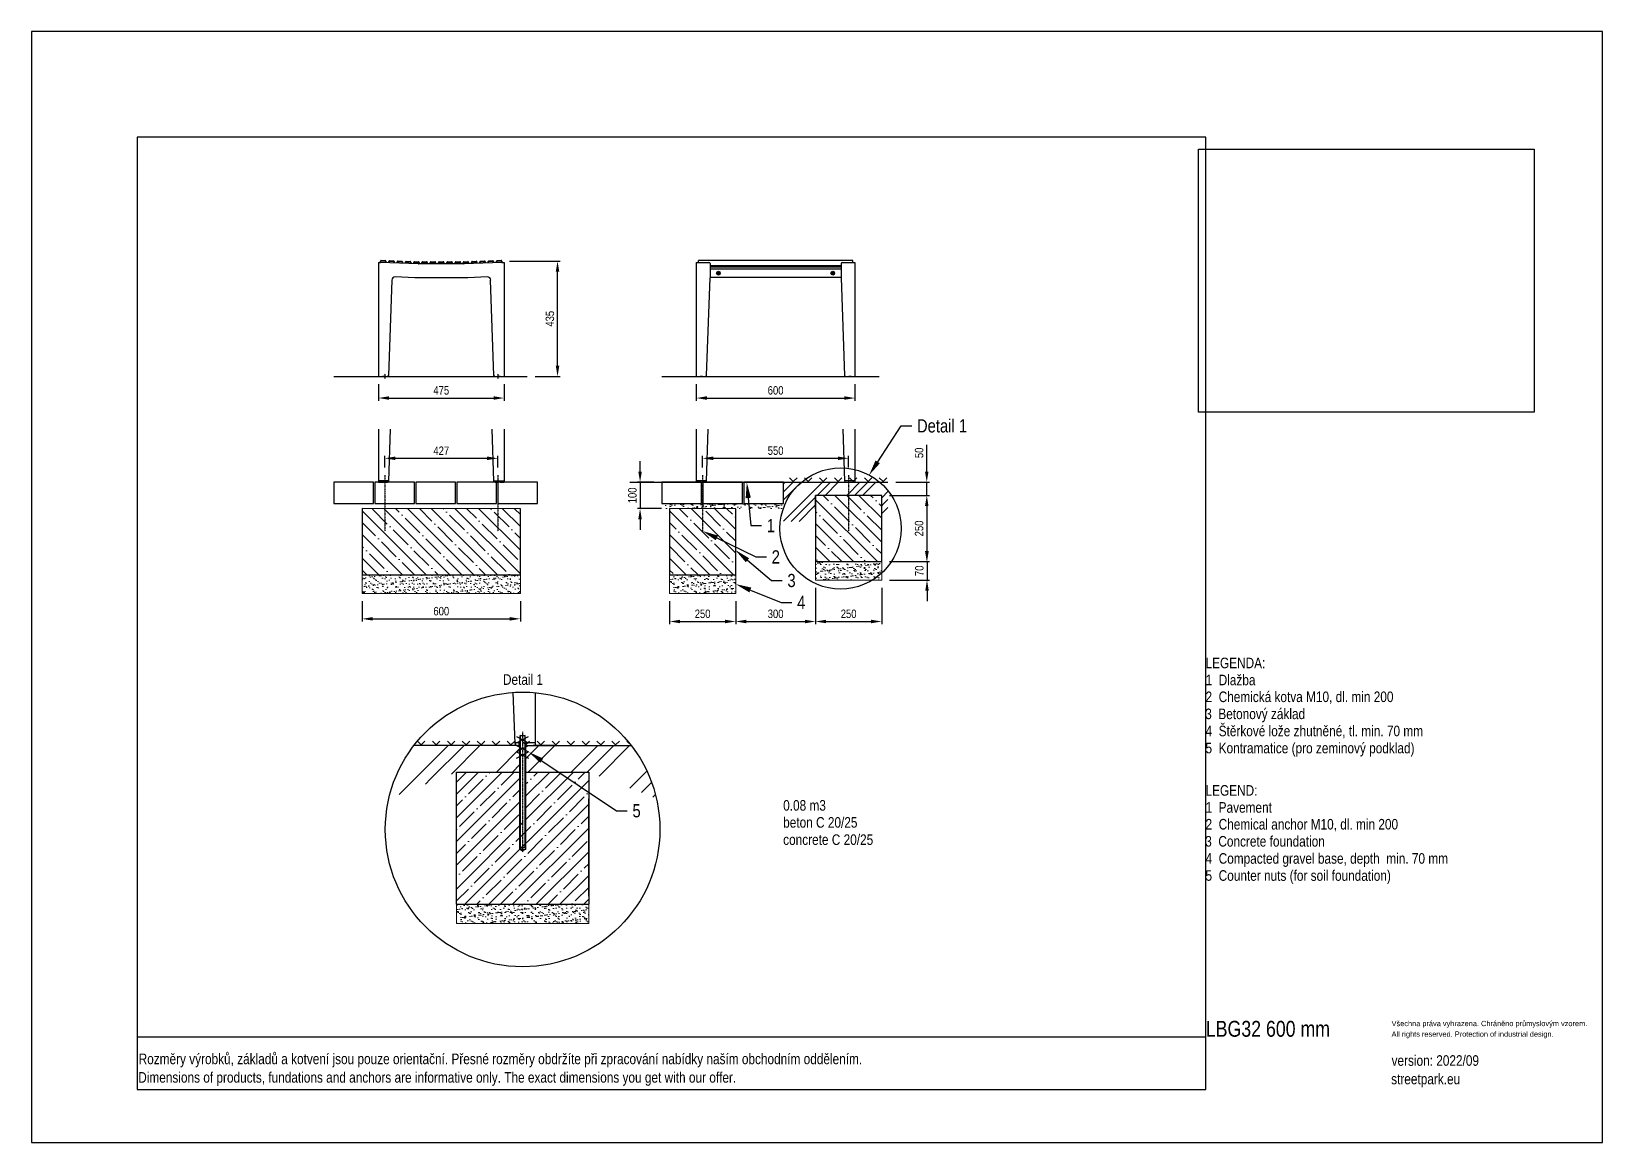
# Model space of a CAD drawing. Header units: millimetres. Extents: x 22162 to 28102, y 3160 to 7360.
import ezdxf
from ezdxf import colors
from ezdxf.entities.mleader import LeaderData, LeaderLine
from ezdxf.lldxf.tags import DXFTag
from ezdxf.math import Vec2, Vec3

# ---------------------------------------------------------------- set-up
doc = ezdxf.new("R2010")
doc.units = ezdxf.units.MM
doc.header["$LTSCALE"] = 0.3
doc.header["$XCLIPFRAME"] = 2
doc.linetypes.add('DashDot', pattern=[15, 9, -3, 0, -3])
doc.layers.add('Nekreslit', color=6, linetype='Continuous', plot=False)
doc.layers.add('SRAFY', color=251, linetype='Continuous', lineweight=13)
doc.styles.add('SEACAD_Arial', font='arial.ttf', dxfattribs={"width": 0.8})
tags = doc.linetypes.add('HIDDEN2', pattern=[4.7625, 3.175, -1.5875]).pattern_tags.tags
tags[6:7] = [DXFTag(74, 4), DXFTag(75, 0), DXFTag(340, '0'), DXFTag(46, 0.0), DXFTag(50, 0.0), DXFTag(44, 0.0), DXFTag(45, 0.0)]
tags[4:5] = [DXFTag(74, 4), DXFTag(75, 0), DXFTag(340, '0'), DXFTag(46, 0.0), DXFTag(50, 0.0), DXFTag(44, 0.0), DXFTag(45, 0.0)]
doc.dimstyles.new('ISO-25', dxfattribs={"dimtxt": 1.6, "dimasz": 2, "dimexe": 0.5, "dimexo": 1.5, "dimtad": 1, "dimdec": 0, "dimtxsty": 'SEACAD_Arial', "dimcen": 2, "dimadec": 0, "dimazin": 0, "dimtfac": 1, "dimtdec": 0, "dimtmove": 0, "dimatfit": 3, "dimfxl": 1, "dimarcsym": 0})
picture_1 = doc.add_image_def('image1.jpg', size_in_pixel=(1600, 1200))

msp = doc.modelspace()

# ---------------------------------------------------------------- texts
at = {"style": 'SEACAD_Arial', "width": 0.8}
for s, height, p in [('LEGENDA:', 40, (26601, 4952.4)), ('1  Dlažba', 40, (26601, 4888.1)), ('2  Chemická kotva M10, dl. min 200', 40, (26601, 4824.6)), ('3  Betonový základ', 40, (26599.8, 4760.1)), ('4  Štěrkové lože zhutněné, tl. min. 70 mm', 40, (26601, 4695.4)), ('5  Kontramatice (pro zeminový podklad)', 40, (26601, 4630.8)), ('LEGEND:', 40, (26601, 4470.7)), ('0.08 m3', 40, (25004.2, 4414.1)), ('1  Pavement', 40, (26601, 4406.4)), ('beton C 20/25', 40, (25004.2, 4349.8)), ('2  Chemical anchor M10, dl. min 200', 40, (26601, 4342.9)), ('concrete C 20/25', 40, (25004.2, 4284.6)), ('3  Concrete foundation', 40, (26599.8, 4278.3)), ('4  Compacted gravel base, depth  min. 70 mm', 40, (26601, 4213.6)), ('5  Counter nuts (for soil foundation)', 40, (26601, 4149)), ('LBG32 600 mm ', 60, (26602.1, 3559.6)), ('All rights reserved. Protection of industrial design.', 20, (27304.4, 3559.6)), ('Všechna práva vyhrazena. Chráněno průmyslovým vzorem.', 20, (27304.4, 3599.6)), ('Rozměry výrobků, základů a kotvení jsou pouze orientační. Přesné rozměry obdržíte při zpracování nabídky naším obchodním oddělením.', 39.9982, (22567.5, 3455.9)), ('version: 2022/09', 40, (27304.4, 3449.8)), ('Dimensions of products, fundations and anchors are informative only. The exact dimensions you get with our offer.', 39.9982, (22565.9, 3386)), ('streetpark.eu', 40, (27302.8, 3379.9))]:
    msp.add_text(s, height=height, dxfattribs=at).set_placement(p)
at = {"insert": (23944.8, 4929.7), "char_height": 40, "attachment_point": 1, "style": 'SEACAD_Arial'}
msp.add_mtext_dynamic_manual_height_columns('Detail 1', width=226.121, gutter_width=200, heights=[0], dxfattribs=at)

# ---------------------------------------------------------------- blocks, each defined once
blk = doc.blocks.new('*D139')
at = {"color": 0, "lineweight": -2, "transparency": 16777216}
for p, q in [((24699.6, 5711.8), (24699.6, 5756)), ((24739.6, 5746), (25211.6, 5746)), ((25251.6, 5711.8), (25251.6, 5756))]:
    blk.add_line(p, q, dxfattribs=at)
at = {"color": 0, "transparency": 16777216}
for points in [[(24739.6, 5752.7), (24739.6, 5739.4), (24699.6, 5746)], [(25211.6, 5752.7), (25211.6, 5739.4), (25251.6, 5746)]]:
    blk.add_solid(points, dxfattribs=at)
at = {"layer": 'Defpoints', "color": 0, "transparency": 16777216}
for p in [(25251.6, 5746), (24699.6, 5681.8), (25251.6, 5681.8)]:
    blk.add_point(p, dxfattribs=at)
at = {"color": 0, "transparency": 16777216, "insert": (24975.6, 5774.9), "char_height": 32, "attachment_point": 5, "style": 'SEACAD_Arial'}
blk.add_mtext('550', dxfattribs=at)
blk = doc.blocks.new('*D140')
at = {"color": 0, "lineweight": -2, "transparency": 16777216}
for p, q in [((25406.6, 5605.9), (25557.1, 5605.9)), ((25547.1, 5565.9), (25547.1, 5395.9)), ((25406.6, 5355.9), (25557.1, 5355.9))]:
    blk.add_line(p, q, dxfattribs=at)
at = {"color": 0, "transparency": 16777216}
for points in [[(25540.4, 5565.9), (25553.7, 5565.9), (25547.1, 5605.9)], [(25540.4, 5395.9), (25553.7, 5395.9), (25547.1, 5355.9)]]:
    blk.add_solid(points, dxfattribs=at)
at = {"layer": 'Defpoints', "color": 0, "transparency": 16777216}
for p in [(25376.6, 5605.9), (25376.6, 5355.9), (25547.1, 5355.9)]:
    blk.add_point(p, dxfattribs=at)
at = {"color": 0, "transparency": 16777216, "insert": (25518.2, 5480.9), "char_height": 32, "attachment_point": 5, "rotation": 90, "style": 'SEACAD_Arial'}
blk.add_mtext('250', dxfattribs=at)
blk = doc.blocks.new('*D141')
at = {"color": 0, "lineweight": -2, "transparency": 16777216}
for p, q in [((25548, 5395.9), (25548, 5435.9)), ((25406.6, 5355.9), (25558, 5355.9)), ((25548, 5355.9), (25548, 5285.9)), ((25406.6, 5285.9), (25558, 5285.9)), ((25548, 5245.9), (25548, 5205.9))]:
    blk.add_line(p, q, dxfattribs=at)
at = {"color": 0, "transparency": 16777216}
for points in [[(25541.4, 5395.9), (25554.7, 5395.9), (25548, 5355.9)], [(25541.4, 5245.9), (25554.7, 5245.9), (25548, 5285.9)]]:
    blk.add_solid(points, dxfattribs=at)
at = {"layer": 'Defpoints', "color": 0, "transparency": 16777216}
for p in [(25376.6, 5355.9), (25376.6, 5285.9), (25548, 5285.9)]:
    blk.add_point(p, dxfattribs=at)
at = {"color": 0, "transparency": 16777216, "insert": (25519.2, 5320.9), "char_height": 32, "attachment_point": 5, "rotation": 90, "style": 'SEACAD_Arial'}
blk.add_mtext('70', dxfattribs=at)
blk = doc.blocks.new('*D142')
at = {"color": 0, "lineweight": -2, "transparency": 16777216}
for p, q in [((24574.6, 5205.5), (24574.6, 5119.2)), ((24824.6, 5205.5), (24824.6, 5119.2)), ((24614.6, 5129.2), (24784.6, 5129.2))]:
    blk.add_line(p, q, dxfattribs=at)
at = {"color": 0, "transparency": 16777216}
for points in [[(24614.6, 5135.8), (24614.6, 5122.5), (24574.6, 5129.2)], [(24784.6, 5135.8), (24784.6, 5122.5), (24824.6, 5129.2)]]:
    blk.add_solid(points, dxfattribs=at)
at = {"layer": 'Defpoints', "color": 0, "transparency": 16777216}
for p in [(24574.6, 5235.5), (24824.6, 5235.5), (24824.6, 5129.2)]:
    blk.add_point(p, dxfattribs=at)
at = {"color": 0, "transparency": 16777216, "insert": (24699.6, 5158), "char_height": 32, "attachment_point": 5, "style": 'SEACAD_Arial'}
blk.add_mtext('250', dxfattribs=at)
blk = doc.blocks.new('*D143')
at = {"color": 0, "lineweight": -2, "transparency": 16777216}
for p, q in [((25376.6, 5255.9), (25376.6, 5119.1)), ((25126.6, 5205.4), (25126.6, 5119.1)), ((25166.6, 5129.1), (25336.6, 5129.1))]:
    blk.add_line(p, q, dxfattribs=at)
at = {"color": 0, "transparency": 16777216}
for points in [[(25166.6, 5135.8), (25166.6, 5122.5), (25126.6, 5129.1)], [(25336.6, 5135.8), (25336.6, 5122.5), (25376.6, 5129.1)]]:
    blk.add_solid(points, dxfattribs=at)
at = {"layer": 'Defpoints', "color": 0, "transparency": 16777216}
for p in [(25126.6, 5235.4), (25376.6, 5285.9), (25376.6, 5129.1)]:
    blk.add_point(p, dxfattribs=at)
at = {"color": 0, "transparency": 16777216, "insert": (25251.6, 5158), "char_height": 32, "attachment_point": 5, "style": 'SEACAD_Arial'}
blk.add_mtext('250', dxfattribs=at)
blk = doc.blocks.new('*D137')
at = {"color": 0, "lineweight": -2, "transparency": 16777216}
for p, q in [((25126.6, 5255.9), (25126.6, 5119.1)), ((24824.6, 5205.5), (24824.6, 5119.1)), ((24864.6, 5129.1), (25086.6, 5129.1))]:
    blk.add_line(p, q, dxfattribs=at)
at = {"color": 0, "transparency": 16777216}
for points in [[(24864.6, 5135.8), (24864.6, 5122.5), (24824.6, 5129.1)], [(25086.6, 5135.8), (25086.6, 5122.5), (25126.6, 5129.1)]]:
    blk.add_solid(points, dxfattribs=at)
at = {"layer": 'Defpoints', "color": 0, "transparency": 16777216}
for p in [(24824.6, 5235.5), (25126.6, 5285.9), (25126.6, 5129.1)]:
    blk.add_point(p, dxfattribs=at)
at = {"color": 0, "transparency": 16777216, "insert": (24975.6, 5158), "char_height": 32, "attachment_point": 5, "style": 'SEACAD_Arial'}
blk.add_mtext('300', dxfattribs=at)
blk = doc.blocks.new('*D138')
at = {"color": 0, "lineweight": -2, "transparency": 16777216}
for p, q in [((25547.1, 5695.8), (25547.1, 5797.4)), ((25430.1, 5655.8), (25557.1, 5655.8)), ((25547.1, 5605.9), (25547.1, 5655.8)), ((25406.6, 5605.9), (25557.1, 5605.9)), ((25547.1, 5565.9), (25547.1, 5525.9))]:
    blk.add_line(p, q, dxfattribs=at)
at = {"color": 0, "transparency": 16777216}
for points in [[(25540.4, 5695.8), (25553.7, 5695.8), (25547.1, 5655.8)], [(25540.4, 5565.9), (25553.7, 5565.9), (25547.1, 5605.9)]]:
    blk.add_solid(points, dxfattribs=at)
at = {"layer": 'Defpoints', "color": 0, "transparency": 16777216}
for p in [(25400.1, 5655.8), (25547.1, 5655.8), (25376.6, 5605.9)]:
    blk.add_point(p, dxfattribs=at)
at = {"color": 0, "transparency": 16777216, "insert": (25518.2, 5766.6), "char_height": 32, "attachment_point": 5, "rotation": 90, "style": 'SEACAD_Arial'}
blk.add_mtext('50', dxfattribs=at)
blk = doc.blocks.new('*D134')
at = {"color": 0, "lineweight": -2, "transparency": 16777216}
for p, q in [((23412.6, 5205.5), (23412.6, 5129.2)), ((24010.6, 5205.5), (24010.6, 5129.2)), ((23452.6, 5139.2), (23970.6, 5139.2))]:
    blk.add_line(p, q, dxfattribs=at)
at = {"color": 0, "transparency": 16777216}
for points in [[(23452.6, 5145.9), (23452.6, 5132.6), (23412.6, 5139.2)], [(23970.6, 5145.9), (23970.6, 5132.6), (24010.6, 5139.2)]]:
    blk.add_solid(points, dxfattribs=at)
at = {"layer": 'Defpoints', "color": 0, "transparency": 16777216}
for p in [(23412.6, 5235.5), (24010.6, 5235.5), (24010.6, 5139.2)]:
    blk.add_point(p, dxfattribs=at)
at = {"color": 0, "transparency": 16777216, "insert": (23711.6, 5168.1), "char_height": 32, "attachment_point": 5, "style": 'SEACAD_Arial'}
blk.add_mtext('600', dxfattribs=at)
blk = doc.blocks.new('*D135')
at = {"color": 0, "lineweight": -2, "transparency": 16777216}
for p, q in [((24675.6, 6025.8), (24675.6, 5963.8)), ((25275.6, 6025.8), (25275.6, 5963.8)), ((24715.6, 5973.8), (25235.6, 5973.8))]:
    blk.add_line(p, q, dxfattribs=at)
at = {"color": 0, "transparency": 16777216}
for points in [[(24715.6, 5980.5), (24715.6, 5967.2), (24675.6, 5973.8)], [(25235.6, 5980.5), (25235.6, 5967.2), (25275.6, 5973.8)]]:
    blk.add_solid(points, dxfattribs=at)
at = {"layer": 'Defpoints', "color": 0, "transparency": 16777216}
for p in [(24675.6, 6055.8), (25275.6, 6055.8), (25275.6, 5973.8)]:
    blk.add_point(p, dxfattribs=at)
at = {"color": 0, "transparency": 16777216, "insert": (24975.6, 6002.7), "char_height": 32, "attachment_point": 5, "style": 'SEACAD_Arial'}
blk.add_mtext('600', dxfattribs=at)
blk = doc.blocks.new('*D136')
at = {"color": 0, "lineweight": -2, "transparency": 16777216}
for p, q in [((23474.1, 6025.8), (23474.1, 5963.8)), ((23949.1, 6025.8), (23949.1, 5963.8)), ((23514.1, 5973.8), (23909.1, 5973.8))]:
    blk.add_line(p, q, dxfattribs=at)
at = {"color": 0, "transparency": 16777216}
for points in [[(23514.1, 5980.5), (23514.1, 5967.2), (23474.1, 5973.8)], [(23909.1, 5980.5), (23909.1, 5967.2), (23949.1, 5973.8)]]:
    blk.add_solid(points, dxfattribs=at)
at = {"layer": 'Defpoints', "color": 0, "transparency": 16777216}
for p in [(23474.1, 6055.8), (23949.1, 6055.8), (23949.1, 5973.8)]:
    blk.add_point(p, dxfattribs=at)
at = {"color": 0, "transparency": 16777216, "insert": (23711.6, 6002.6), "char_height": 32, "attachment_point": 5, "style": 'SEACAD_Arial'}
blk.add_mtext('475', dxfattribs=at)
blk = doc.blocks.new('*D157')
at = {"color": 0, "lineweight": -2, "transparency": 16777216}
for p, q in [((23969, 6491), (24161.1, 6491)), ((24151.1, 6095.8), (24151.1, 6451)), ((24066.4, 6055.8), (24161.1, 6055.8))]:
    blk.add_line(p, q, dxfattribs=at)
at = {"color": 0, "transparency": 16777216}
for points in [[(24144.5, 6451), (24157.8, 6451), (24151.1, 6491)], [(24144.5, 6095.8), (24157.8, 6095.8), (24151.1, 6055.8)]]:
    blk.add_solid(points, dxfattribs=at)
at = {"layer": 'Defpoints', "color": 0, "transparency": 16777216}
for p in [(23939, 6491), (24151.1, 6491), (24036.4, 6055.8)]:
    blk.add_point(p, dxfattribs=at)
at = {"color": 0, "transparency": 16777216, "insert": (24122.3, 6273.4), "char_height": 32, "attachment_point": 5, "rotation": 90, "style": 'SEACAD_Arial'}
blk.add_mtext('435', dxfattribs=at)
blk = doc.blocks.new('*D158')
at = {"color": 0, "lineweight": -2, "transparency": 16777216}
for p, q in [((23498.1, 5711.8), (23498.1, 5756)), ((23538.1, 5746), (23885.1, 5746)), ((23925.1, 5711.8), (23925.1, 5756))]:
    blk.add_line(p, q, dxfattribs=at)
at = {"color": 0, "transparency": 16777216}
for points in [[(23538.1, 5752.7), (23538.1, 5739.4), (23498.1, 5746)], [(23885.1, 5752.7), (23885.1, 5739.4), (23925.1, 5746)]]:
    blk.add_solid(points, dxfattribs=at)
at = {"layer": 'Defpoints', "color": 0, "transparency": 16777216}
for p in [(23925.1, 5746), (23498.1, 5681.8), (23925.1, 5681.8)]:
    blk.add_point(p, dxfattribs=at)
at = {"color": 0, "transparency": 16777216, "insert": (23711.6, 5774.6), "char_height": 32, "attachment_point": 5, "style": 'SEACAD_Arial'}
blk.add_mtext('427', dxfattribs=at)
blk = doc.blocks.new('*D159')
at = {"color": 0, "lineweight": -2, "transparency": 16777216}
for p, q in [((24463.2, 5695.8), (24463.2, 5735.8)), ((24515.1, 5655.8), (24453.2, 5655.8)), ((24463.2, 5655.8), (24463.2, 5555.8)), ((24544.6, 5555.8), (24453.2, 5555.8)), ((24463.2, 5515.8), (24463.2, 5475.8))]:
    blk.add_line(p, q, dxfattribs=at)
at = {"color": 0, "transparency": 16777216}
for points in [[(24456.5, 5695.8), (24469.8, 5695.8), (24463.2, 5655.8)], [(24456.5, 5515.8), (24469.8, 5515.8), (24463.2, 5555.8)]]:
    blk.add_solid(points, dxfattribs=at)
at = {"layer": 'Defpoints', "color": 0, "transparency": 16777216}
for p in [(24545.1, 5655.8), (24463.2, 5555.8), (24574.6, 5555.8)]:
    blk.add_point(p, dxfattribs=at)
at = {"color": 0, "transparency": 16777216, "insert": (24434.3, 5605.8), "char_height": 32, "attachment_point": 5, "rotation": 90, "style": 'SEACAD_Arial'}
blk.add_mtext('100', dxfattribs=at)

# ---------------------------------------------------------------- dimensions: what is measured, and where the dimension line sits
for base, p1, p2, picture, middle in [((24151.1, 6491), (24036.4, 6055.8), (23939, 6491), '*D157', (24122.3, 6273.4)), ((25547.1, 5655.8), (25376.6, 5605.9), (25400.1, 5655.8), '*D138', (25518.2, 5766.6)), ((24463.2, 5555.8), (24545.1, 5655.8), (24574.6, 5555.8), '*D159', (24434.3, 5605.8))]:
    dim = msp.add_linear_dim(base=base, p1=p1, p2=p2, angle=90, dimstyle='ISO-25')
    dim.commit()
    dim.dimension.update_dxf_attribs({"geometry": picture, "text_midpoint": middle})
for base, p1, p2, picture, middle in [((23949.1, 5973.8), (23474.1, 6055.8), (23949.1, 6055.8), '*D136', (23711.6, 6002.6)), ((23925.1, 5746), (23498.1, 5681.8), (23925.1, 5681.8), '*D158', (23711.6, 5774.6))]:
    dim = msp.add_linear_dim(base=base, p1=p1, p2=p2, dimstyle='ISO-25')
    dim.commit()
    dim.dimension.update_dxf_attribs({"geometry": picture, "text_midpoint": middle})
for base, p1, p2, override, picture, middle in [((25275.6, 5973.8), (24675.6, 6055.8), (25275.6, 6055.8), {"dimrnd": 10}, '*D135', (24975.6, 6002.7)), ((25251.6, 5746), (24699.6, 5681.8), (25251.6, 5681.8), {"dimscale": 0, "dimrnd": 10}, '*D139', (24975.6, 5774.9)), ((24010.6, 5139.2), (23412.6, 5235.5), (24010.6, 5235.5), {"dimscale": 0, "dimrnd": 10, "dimtix": 0, "dimtofl": 1, "dimtmove": 0, "dimatfit": 3}, '*D134', (23711.6, 5168.1)), ((24824.6, 5129.2), (24574.6, 5235.5), (24824.6, 5235.5), {"dimscale": 0, "dimtix": 0, "dimtofl": 1, "dimtmove": 0, "dimatfit": 3}, '*D142', (24699.6, 5158)), ((25126.6, 5129.1), (24824.6, 5235.5), (25126.6, 5285.9), {"dimscale": 0, "dimrnd": 10, "dimtix": 0, "dimtofl": 1, "dimtmove": 0, "dimatfit": 3}, '*D137', (24975.6, 5158)), ((25376.6, 5129.1), (25126.6, 5235.4), (25376.6, 5285.9), {"dimscale": 0, "dimtix": 0, "dimtofl": 1, "dimtmove": 0, "dimatfit": 3}, '*D143', (25251.6, 5158))]:
    dim = msp.add_linear_dim(base=base, p1=p1, p2=p2, dimstyle='ISO-25', override=override)
    dim.commit()
    dim.dimension.update_dxf_attribs({"geometry": picture, "text_midpoint": middle})
for base, p1, p2, override, picture, middle in [((25547.1, 5355.9), (25376.6, 5605.9), (25376.6, 5355.9), {"dimscale": 0}, '*D140', (25518.2, 5480.9)), ((25548, 5285.9), (25376.6, 5355.9), (25376.6, 5285.9), {"dimscale": 0, "dimtmove": 1}, '*D141', (25519.2, 5320.9))]:
    dim = msp.add_linear_dim(base=base, p1=p1, p2=p2, angle=90, dimstyle='ISO-25', override=override)
    dim.commit()
    dim.dimension.update_dxf_attribs({"geometry": picture, "text_midpoint": middle})

# ---------------------------------------------------------------- hatches: boundary and pattern name
at = {"layer": 'SRAFY'}
h = msp.add_hatch(dxfattribs=at)
h.set_pattern_fill('TERACO', color=256, scale=20)
h.set_pattern_definition([(45, (17009.65, 341.116), (-28.28427, 28.28427), [20, -20]), (135, (17066.22, 341.116), (-28.28427, -28.28427), [20, -20])])
h.paths.add_polyline_path([(25005.1, 5655.8), (25005.1, 5678.8), (25400.1, 5678.8), (25400.1, 5655.8)])
h = msp.add_hatch(dxfattribs=at)
h.set_pattern_fill('GOST_GROUND', color=256, scale=10)
h.set_pattern_definition([(45, (17009.65, 341.12), (141.4214, -9e-15), [200]), (45, (17039.65, 341.12), (141.4214, -9e-15), [200]), (45, (17069.65, 341.12), (141.4214, -9e-15), [200])])
h.paths.add_polyline_path([(25126.6, 5508.1), (25005.1, 5507.1), (25005.1, 5654.7), (25400.1, 5655.8), (25400.1, 5508.4), (25376.6, 5508.4), (25376.6, 5605.9), (25126.6, 5605.9)])
h = msp.add_hatch(dxfattribs=at)
h.set_pattern_fill('ANSI35', color=256, scale=10, angle=90)
h.set_pattern_definition([(135, (17060.13, 95.76), (-44.9013, -44.9013), []), (135, (17060.13, 140.66), (-44.9013, -44.9013), [79.375, -15.875, 0, -15.875])])
h.paths.add_polyline_path([(25376.6, 5605.9), (25126.6, 5605.9), (25126.6, 5355.9), (25376.6, 5355.9)])
h = msp.add_hatch(dxfattribs=at)
h.set_pattern_fill('ANSI35', color=256, scale=10, angle=90)
h.set_pattern_definition([(135, (16525.25, 42.105), (-44.9013, -44.9013), []), (135, (16525.25, 87.006), (-44.9013, -44.9013), [79.375, -15.875, 0, -15.875])])
h.paths.add_polyline_path([(23412.5, 5555.9), (23412.5, 5305.5), (24010.6, 5305.5), (24010.6, 5555.5)])
h = msp.add_hatch(dxfattribs=at)
h.set_pattern_fill('AR-SAND', color=256, scale=0.5)
h.set_pattern_definition([(37.5, (18009.652, 341.116), (-0.800016, 24.47066), [0, -19.304, 0, -21.59, 0, -20.6375]), (7.5, (18009.65, 341.116), (22.47616, 35.84126), [0, -10.414, 0, -17.399, 0, -6.6675]), (327.5, (17994.03, 341.116), (39.54962, 0.07186), [0, -6.35, 0, -22.86, 0, -29.845]), (317.5, (17994.03, 341.116), (38.17782, 11.14647), [0, -3.175, 0, -14.986, 0, -17.145])])
h.paths.add_polyline_path([(24545.1, 5575.8), (24545.1, 5555.8), (24575.6, 5555.8), (24695.6, 5555.6), (24695.6, 5575.8)])
h.paths.add_polyline_path([(25005.1, 5555.4), (25005.1, 5575.8), (24695.6, 5575.8), (24695.6, 5555.6), (24825.6, 5555.4)])
h = msp.add_hatch(dxfattribs=at)
h.set_pattern_fill('ANSI35', color=256, scale=10, angle=90)
h.set_pattern_definition([(135, (17953.64, 45.355), (-44.9013, -44.9013), []), (135, (17953.64, 90.256), (-44.9013, -44.9013), [79.375, -15.875, 0, -15.875])])
h.paths.add_polyline_path([(24574.6, 5555.8), (24574.6, 5305.5), (24824.6, 5305.5), (24824.6, 5555.5)])
h = msp.add_hatch(dxfattribs=at)
h.set_pattern_fill('AR-SAND', color=256, scale=0.5)
h.set_pattern_definition([(37.5, (17004.033, 827.11), (-0.800016, 24.47066), [0, -19.304, 0, -21.59, 0, -20.6375]), (7.5, (17004.033, 827.11), (22.47616, 35.84126), [0, -10.414, 0, -17.399, 0, -6.6675]), (327.5, (16988.412, 827.11), (39.54962, 0.07186), [0, -6.35, 0, -22.86, 0, -29.845]), (317.5, (16988.412, 827.11), (38.17782, 11.14647), [0, -3.175, 0, -14.986, 0, -17.145])])
h.paths.add_polyline_path([(25126.6, 5355.9), (25376.6, 5355.9), (25376.6, 5285.9), (25126.6, 5285.9)])
h = msp.add_hatch(dxfattribs=at)
h.set_pattern_fill('AR-SAND', color=256, scale=0.5)
h.set_pattern_definition([(37.5, (18023.116, 45.44), (-0.800016, 24.47066), [0, -19.304, 0, -21.59, 0, -20.6375]), (7.5, (18023.116, 45.44), (22.47616, 35.84126), [0, -10.414, 0, -17.399, 0, -6.6675]), (327.5, (18007.495, 45.44), (39.54962, 0.07186), [0, -6.35, 0, -22.86, 0, -29.845]), (317.5, (18007.495, 45.44), (38.17782, 11.14647), [0, -3.175, 0, -14.986, 0, -17.145])])
h.paths.add_polyline_path([(24010.6, 5235.6), (24010.6, 5305.6), (23412.6, 5305.5), (23412.5, 5235.6)])
h = msp.add_hatch(dxfattribs=at)
h.set_pattern_fill('AR-SAND', color=256, scale=0.5)
h.set_pattern_definition([(37.5, (17973.652, 45.327), (-0.800016, 24.47066), [0, -19.304, 0, -21.59, 0, -20.6375]), (7.5, (17973.65, 45.327), (22.47616, 35.84126), [0, -10.414, 0, -17.399, 0, -6.6675]), (327.5, (17958.03, 45.327), (39.54962, 0.07186), [0, -6.35, 0, -22.86, 0, -29.845]), (317.5, (17958.03, 45.327), (38.17782, 11.14647), [0, -3.175, 0, -14.986, 0, -17.145])])
h.paths.add_polyline_path([(24824.6, 5305.5), (24574.6, 5305.5), (24574.6, 5235.5), (24824.6, 5235.5)])
h = msp.add_hatch(dxfattribs=at)
h.set_pattern_fill('GOST_GROUND', color=256, scale=20)
h.set_pattern_definition([(45, (16540.07, 291.12), (282.8427, -2e-14), [400]), (45, (16600.07, 291.12), (282.8427, -2e-14), [400]), (45, (16660.07, 291.12), (282.8427, -2e-14), [400])])
edge = h.paths.add_edge_path()
edge.add_line((24009.1, 4660.3), (23987.1, 4660.3))
edge.add_line((23987.1, 4660.3), (23608.1, 4660.3))
edge.add_arc((24019.1, 4343.1), 519.1, 142.33693, 166.98753)
edge.add_line((23513.3, 4460), (23769.1, 4560.1))
edge.add_line((23769.1, 4560.1), (24009.1, 4560.1))
edge.add_line((24009.1, 4560.1), (24009.1, 4660.3))
edge = h.paths.add_edge_path()
edge.add_line((24430, 4660.3), (24051.1, 4660.3))
edge.add_line((24051.1, 4660.3), (24029.1, 4660.3))
edge.add_line((24029.1, 4660.3), (24029.1, 4560.1))
edge.add_line((24029.1, 4560.1), (24269.1, 4560.1))
edge.add_line((24269.1, 4560.1), (24524.8, 4460))
edge.add_arc((24019.1, 4343.1), 519.1, 13.01247, 37.66307)
h = msp.add_hatch(dxfattribs=at)
h.set_pattern_fill('TERACO', color=256, scale=20)
h.set_pattern_definition([(45, (15772.47, -654.394), (-28.28427, 28.28427), [20, -20]), (135, (15829.04, -654.394), (-28.28427, -28.28427), [20, -20])])
h.paths.add_polyline_path([(23617.2, 4660.3), (23617.2, 4683.3), (24420.9, 4683.3), (24420.9, 4660.3)])
h = msp.add_hatch(dxfattribs=at)
h.set_pattern_fill('ANSI35', color=256, scale=10, angle=0.00001)
h.set_pattern_definition([(45, (16540.07, 391.174), (-44.9013, 44.90127), []), (45, (16584.97, 391.174), (-44.9013, 44.90127), [79.375, -15.875, 0, -15.875])])
h.paths.add_polyline_path([(24269.1, 4560.1), (24029.1, 4560.1), (24029.1, 4369.1), (24009.1, 4369.1), (24009.1, 4560.1), (23769.1, 4560.1), (23769.1, 4060.1), (24269.1, 4060.1)])
h = msp.add_hatch(dxfattribs=at)
h.set_pattern_fill('AR-SAND', color=256, scale=0.5)
h.set_pattern_definition([(37.5, (17168.098, -1201.923), (-0.800016, 24.47066), [0, -19.304, 0, -21.59, 0, -20.6375]), (7.5, (17168.098, -1201.923), (22.47616, 35.84126), [0, -10.414, 0, -17.399, 0, -6.6675]), (327.5, (17152.477, -1201.923), (39.54962, 0.07186), [0, -6.35, 0, -22.86, 0, -29.845]), (317.5, (17152.477, -1201.923), (38.17782, 11.14647), [0, -3.175, 0, -14.986, 0, -17.145])])
h.paths.add_polyline_path([(24269.1, 4058.2), (23769.1, 4058.2), (23769.1, 3988.2), (24269.1, 3988.2)])

# ---------------------------------------------------------------- linework, layer by layer
at = {"color": 7, "linetype": 'Continuous'}
for p, q in [((23474.1, 6485.8), (23479.1, 6485.8)), ((23474.1, 6485.8), (23474.1, 6055.8)), ((23479.1, 6485.8), (23482.1, 6485.8)), ((23481.9, 6485.8), (23482.1, 6491.5)), ((23624.5, 6480.8), (23482.1, 6485.8)), ((23483.4, 6485.7), (23483.6, 6491.5)), ((23484.6, 6492.4), (23499.6, 6491.9)), ((23484.7, 6493.9), (23499.7, 6493.4)), ((23500.6, 6490.9), (23500.4, 6485.1)), ((23502.1, 6490.8), (23501.9, 6485.1)), ((23513.4, 6484.7), (23513.6, 6490.4)), ((23514.9, 6484.6), (23515.1, 6490.4)), ((23516.1, 6492.8), (23531.1, 6492.3)), ((23516.1, 6491.3), (23531.1, 6490.8)), ((23532.1, 6489.8), (23531.9, 6484)), ((23533.6, 6489.7), (23533.3, 6484)), ((23544.8, 6483.6), (23545, 6489.3)), ((23546.3, 6483.5), (23546.5, 6489.3)), ((23547.6, 6491.7), (23562.6, 6491.2)), ((23547.6, 6490.2), (23562.6, 6489.7)), ((23563.5, 6488.7), (23563.3, 6482.9)), ((23565, 6488.6), (23564.8, 6482.9)), ((23576.3, 6482.5), (23576.5, 6488.2)), ((23577.8, 6482.4), (23578, 6488.2)), ((23579.1, 6490.6), (23594.1, 6490.1)), ((23579.1, 6489.1), (23594, 6488.6)), ((23595, 6487.6), (23594.8, 6481.8)), ((23596.5, 6487.5), (23596.3, 6481.8)), ((23607.8, 6481.4), (23608, 6487.1)), ((23609.3, 6481.3), (23609.5, 6487.1)), ((23610.5, 6488), (23625.5, 6487.5)), ((23610.6, 6489.5), (23625.6, 6489)), ((23797.2, 6480.8), (23625.9, 6480.8)), ((23626.5, 6486.5), (23626.3, 6480.8)), ((23628, 6486.4), (23627.8, 6480.8)), ((23638.4, 6480.8), (23638.4, 6486.3)), ((23639.9, 6480.8), (23639.9, 6486.3)), ((23640.9, 6488.8), (23655.9, 6488.8)), ((23640.9, 6487.3), (23655.9, 6487.3)), ((23656.9, 6486.3), (23656.9, 6480.8)), ((23658.4, 6486.3), (23658.4, 6480.8)), ((23669.9, 6480.8), (23669.9, 6486.3)), ((23671.4, 6480.8), (23671.4, 6486.3)), ((23672.4, 6488.8), (23687.4, 6488.8)), ((23672.4, 6487.3), (23687.4, 6487.3)), ((23688.4, 6486.3), (23688.4, 6480.8)), ((23689.9, 6486.3), (23689.9, 6480.8)), ((23701.4, 6480.8), (23701.4, 6486.3)), ((23702.9, 6480.8), (23702.9, 6486.3)), ((23703.9, 6488.8), (23718.9, 6488.8)), ((23703.9, 6487.3), (23718.9, 6487.3)), ((23719.9, 6486.3), (23719.9, 6480.8)), ((23721.4, 6486.3), (23721.4, 6480.8)), ((23732.9, 6480.8), (23732.9, 6486.3)), ((23734.4, 6480.8), (23734.4, 6486.3)), ((23735.4, 6488.8), (23750.4, 6488.8)), ((23735.4, 6487.3), (23750.4, 6487.3)), ((23751.4, 6486.3), (23751.4, 6480.8)), ((23752.9, 6486.3), (23752.9, 6480.8)), ((23764.4, 6480.8), (23764.4, 6486.3)), ((23765.9, 6480.8), (23765.9, 6486.3)), ((23766.9, 6488.8), (23781.9, 6488.8)), ((23766.9, 6487.3), (23781.9, 6487.3)), ((23782.9, 6486.3), (23782.9, 6480.8)), ((23784.4, 6486.3), (23784.4, 6480.8)), ((23795, 6480.8), (23794.8, 6486.4)), ((23796.5, 6480.8), (23796.3, 6486.5)), ((23797.2, 6489), (23812.2, 6489.5)), ((23797.3, 6487.5), (23812.3, 6488)), ((23941.1, 6485.8), (23798.6, 6480.8)), ((23813.3, 6487.1), (23813.5, 6481.3)), ((23814.8, 6487.1), (23815, 6481.4)), ((23826.5, 6481.8), (23826.3, 6487.5)), ((23828, 6481.8), (23827.8, 6487.6)), ((23828.7, 6490.1), (23843.7, 6490.6)), ((23828.8, 6488.6), (23843.7, 6489.1)), ((23844.8, 6488.2), (23845, 6482.4)), ((23846.3, 6488.2), (23846.5, 6482.5)), ((23858, 6482.9), (23857.8, 6488.6)), ((23859.5, 6482.9), (23859.3, 6488.7)), ((23860.2, 6491.2), (23875.2, 6491.7)), ((23860.2, 6489.7), (23875.2, 6490.2)), ((23876.3, 6489.3), (23876.5, 6483.5)), ((23877.8, 6489.3), (23878, 6483.6)), ((23889.5, 6484), (23889.2, 6489.7)), ((23890.9, 6484), (23890.7, 6489.8)), ((23891.7, 6492.3), (23906.7, 6492.8)), ((23891.7, 6490.8), (23906.7, 6491.3)), ((23907.7, 6490.4), (23907.9, 6484.6)), ((23909.2, 6490.4), (23909.4, 6484.7)), ((23920.9, 6485.1), (23920.7, 6490.8)), ((23922.4, 6485.1), (23922.2, 6490.9)), ((23923.1, 6493.4), (23938.1, 6493.9)), ((23923.2, 6491.9), (23938.2, 6492.4)), ((23939.2, 6491.5), (23939.4, 6485.7)), ((23940.7, 6491.5), (23940.9, 6485.8)), ((23941.1, 6485.8), (23944.1, 6485.8)), ((23944.1, 6485.8), (23949.1, 6485.8)), ((23949.1, 6485.8), (23949.1, 6055.8)), ((24675.6, 6485.8), (24680.6, 6485.8)), ((24675.6, 6485.8), (24675.6, 6055.8)), ((24680.6, 6485.8), (24723.6, 6485.8)), ((24683.6, 6491.5), (24683.6, 6493.9)), ((25267.6, 6493.9), (24683.6, 6493.9)), ((24683.6, 6485.8), (24683.6, 6491.5)), ((24727.6, 6481.8), (24727.6, 6427.8)), ((25223.6, 6481.8), (25223.6, 6427.8)), ((25227.6, 6485.8), (25270.6, 6485.8)), ((25267.6, 6491.5), (25267.6, 6493.9)), ((25267.6, 6485.8), (25267.6, 6491.5)), ((25270.6, 6485.8), (25275.6, 6485.8)), ((25275.6, 6485.8), (25275.6, 6055.8)), ((23524.8, 6419.8), (23512.2, 6059.6)), ((23611.1, 6428.8), (23537.2, 6431.4)), ((23812, 6428.8), (23611.1, 6428.8)), ((23885.9, 6431.4), (23812, 6428.8)), ((23910.9, 6059.6), (23898.3, 6419.8)), ((24714.7, 6059.6), (24727.6, 6427.8)), ((25223.6, 6474), (24727.6, 6474)), ((25223.6, 6468.8), (24727.6, 6468.8)), ((25223.6, 6460.8), (24727.6, 6460.8)), ((24727.6, 6430.8), (25223.6, 6430.8)), ((24758.1, 6448.3), (24756.7, 6445.8)), ((24756.7, 6445.8), (24758.1, 6443.3)), ((24761, 6448.3), (24758.2, 6448.3)), ((24758.2, 6443.3), (24761, 6443.3)), ((24762.5, 6445.8), (24761, 6448.3)), ((24761, 6443.3), (24762.5, 6445.8)), ((25190.1, 6448.3), (25188.7, 6445.8)), ((25188.7, 6445.8), (25190.1, 6443.3)), ((25193, 6448.3), (25190.2, 6448.3)), ((25190.2, 6443.3), (25193, 6443.3)), ((25194.5, 6445.8), (25193, 6448.3)), ((25193, 6443.3), (25194.5, 6445.8)), ((25223.6, 6427.8), (25236.4, 6059.6)), ((23305.1, 6055.8), (24036.4, 6055.8)), ((23474.1, 6055.8), (23479.1, 6055.8)), ((23479.1, 6055.8), (23488.9, 6055.8)), ((23489.1, 6055.8), (23488.9, 6055.8)), ((23497.1, 6055.8), (23489.1, 6055.8)), ((23497.3, 6055.8), (23497.1, 6055.8)), ((23497.3, 6055.8), (23508.2, 6055.8)), ((23914.9, 6055.8), (23925.9, 6055.8)), ((23926.1, 6055.8), (23925.9, 6055.8)), ((23934.1, 6055.8), (23926.1, 6055.8)), ((23934.3, 6055.8), (23934.1, 6055.8)), ((23934.3, 6055.8), (23944.1, 6055.8)), ((23944.1, 6055.8), (23949.1, 6055.8)), ((24545.1, 6055.8), (25367, 6055.8)), ((24675.6, 6055.8), (24680.6, 6055.8)), ((24680.6, 6055.8), (24690.4, 6055.8)), ((24690.6, 6055.8), (24690.4, 6055.8)), ((24698.6, 6055.8), (24690.6, 6055.8)), ((24698.8, 6055.8), (24698.6, 6055.8)), ((24698.8, 6055.8), (24710.7, 6055.8)), ((25240.4, 6055.8), (25252.4, 6055.8)), ((25252.6, 6055.8), (25252.4, 6055.8)), ((25260.6, 6055.8), (25252.6, 6055.8)), ((25260.8, 6055.8), (25260.6, 6055.8)), ((25260.8, 6055.8), (25270.6, 6055.8)), ((25270.6, 6055.8), (25275.6, 6055.8)), ((23474, 5855.8), (23474, 5711.8)), ((24675.6, 5855.8), (24675.6, 5655.8)), ((24713.7, 5659.6), (24720.6, 5855.8)), ((25237.5, 5659.6), (25230.6, 5855.8)), ((25275.6, 5855.8), (25275.6, 5655.8)), ((23455.1, 5655.8), (23305.1, 5655.8)), ((23305.1, 5655.8), (23305.1, 5575.8)), ((23455.1, 5575.8), (23455.1, 5655.8)), ((23610.1, 5655.8), (23460.1, 5655.8)), ((23460.1, 5655.8), (23460.1, 5575.8)), ((23610.1, 5575.8), (23610.1, 5655.8)), ((23765.1, 5655.8), (23615.1, 5655.8)), ((23615.1, 5655.8), (23615.1, 5575.8)), ((23765.1, 5575.8), (23765.1, 5655.8)), ((23920.1, 5655.8), (23770.1, 5655.8)), ((23770.1, 5655.8), (23770.1, 5575.8)), ((23920.1, 5575.8), (23920.1, 5655.8)), ((24075.1, 5655.8), (23925.1, 5655.8)), ((23925.1, 5655.8), (23925.1, 5575.8)), ((24075.1, 5575.8), (24075.1, 5655.8)), ((24695.1, 5655.8), (24545.1, 5655.8)), ((24545.1, 5655.8), (24545.1, 5575.8)), ((24682.3, 5655.8), (24675.6, 5655.8)), ((24690.4, 5655.8), (24682.3, 5655.8)), ((24690.4, 5655.8), (24690.6, 5655.8)), ((24690.6, 5655.8), (24698.6, 5655.8)), ((24695.1, 5575.8), (24695.1, 5655.8)), ((24709.7, 5655.8), (24698.8, 5655.8)), ((24850.1, 5655.8), (24700.1, 5655.8)), ((24700.1, 5655.8), (24700.1, 5575.8)), ((24850.1, 5575.8), (24850.1, 5655.8)), ((25005.1, 5655.8), (24855.1, 5655.8)), ((24855.1, 5655.8), (24855.1, 5575.8)), ((25005.1, 5575.8), (25005.1, 5655.8)), ((25241.5, 5655.8), (25252.4, 5655.8)), ((25252.6, 5655.8), (25252.4, 5655.8)), ((25260.8, 5655.8), (25260.6, 5655.8)), ((25260.8, 5655.8), (25268.9, 5655.8)), ((25268.9, 5655.8), (25275.6, 5655.8)), ((23305.1, 5575.8), (23455.1, 5575.8)), ((23460.1, 5575.8), (23610.1, 5575.8)), ((23615.1, 5575.8), (23765.1, 5575.8)), ((23770.1, 5575.8), (23920.1, 5575.8)), ((23925.1, 5575.8), (24075.1, 5575.8)), ((24545.1, 5575.8), (24695.1, 5575.8)), ((24700.1, 5575.8), (24850.1, 5575.8)), ((24855.1, 5575.8), (25005.1, 5575.8)), ((23990.8, 4668), (23984, 4861)), ((24067.1, 4860), (24067.1, 4660.3)), ((23998.8, 4660.3), (24009.1, 4660.3)), ((23769.1, 4060.1), (23769.1, 4560.1)), ((23769.1, 4560.1), (24009.1, 4560.1)), ((24029.1, 4560.1), (24269.1, 4560.1)), ((24269.1, 4560.1), (24269.1, 4060.1)), ((24269.1, 4339), (24269.1, 4459)), ((24269.1, 4090.7), (24269.1, 4459)), ((23769.1, 4060.1), (24269.1, 4060.1))]:
    msp.add_line(p, q, dxfattribs=at)
at = {"color": 0, "linetype": 'DashDot', "ltscale": 0.1}
for p, q in [((23498.1, 6065.8), (23498.1, 6045.8)), ((23925.1, 6065.8), (23925.1, 6045.8)), ((23925.1, 5665.8), (23925.1, 5645.8))]:
    msp.add_line(p, q, dxfattribs=at)
at = {"linetype": 'Continuous'}
for p, q in [((23474.1, 5855.8), (23474.1, 5655.8)), ((23519, 5855.8), (23512.2, 5659.6)), ((23910.9, 5659.6), (23904.1, 5855.8)), ((23949.1, 5855.8), (23949.1, 5655.8)), ((23474.1, 5655.8), (23508.2, 5655.8)), ((23914.9, 5655.8), (23925.9, 5655.8)), ((23949.1, 5655.8), (23914.9, 5655.8)), ((23926.1, 5655.8), (23925.9, 5655.8)), ((23934.1, 5655.8), (23926.1, 5655.8)), ((23934.3, 5655.8), (23934.1, 5655.8)), ((23934.3, 5655.8), (23944.1, 5655.8)), ((23944.1, 5655.8), (23949.1, 5655.8))]:
    msp.add_line(p, q, dxfattribs=at)
at = {"linetype": 'HIDDEN2', "ltscale": 0.5}
for p, q in [((23512.2, 5660.8), (23474.2, 5660.8)), ((23910.9, 5660.8), (23948.9, 5660.8))]:
    msp.add_line(p, q, dxfattribs=at)
at = {"linetype": 'DashDot', "lineweight": 30}
for p, q in [((23498.1, 5681.8), (23498.1, 5471.1)), ((23925.1, 5681.8), (23925.1, 5471.1)), ((24699.6, 5681.8), (24699.6, 5471.1)), ((25251.6, 5681.8), (25251.6, 5471.1)), ((24019.1, 4712.3), (24019.1, 4257.6))]:
    msp.add_line(p, q, dxfattribs=at)
for p, q in [((24425.1, 5655.8), (25400.1, 5655.8)), ((25126.6, 5555.4), (25126.6, 5605.3)), ((23305.1, 5575.8), (23447, 5575.8)), ((23996.6, 4694.6), (24041.6, 4670.6)), ((23996.6, 4670.6), (24041.6, 4694.6)), ((24010.7, 4698.3), (24027.5, 4698.3)), ((23998.8, 4660.3), (23608.1, 4660.3)), ((23996.6, 4660.3), (24041.6, 4636.3)), ((23996.6, 4636.3), (24041.6, 4660.3)), ((23996.6, 4636.3), (24041.6, 4612.3)), ((23996.6, 4612.3), (24041.6, 4636.3)), ((24029.1, 4660.3), (24430, 4660.3)), ((24139.1, 4660.3), (24059.1, 4660.3)), ((24007.1, 4269), (24019.1, 4262.1)), ((24031.1, 4269), (24019.1, 4262.1))]:
    msp.add_line(p, q)
at = {"lineweight": 15}
for p, q in [((24675.6, 5655.8), (24725.6, 5655.8)), ((24010.7, 4698.3), (24010.7, 4275)), ((24027.5, 4275), (24027.5, 4698.3)), ((24169.1, 4660.3), (24069.1, 4660.3))]:
    msp.add_line(p, q, dxfattribs=at)
at = {"linetype": 'HIDDEN2'}
for p, q in [((24713.8, 5660.8), (24675.8, 5660.8)), ((25275.6, 5660.8), (25237.4, 5660.8))]:
    msp.add_line(p, q, dxfattribs=at)
at = {"color": 7, "linetype": 'HIDDEN2'}
for p, q in [((24010.7, 4698.3), (24009.1, 4696.7)), ((24029.1, 4696.7), (24009.1, 4696.7)), ((24029.1, 4696.7), (24027.5, 4698.3)), ((24007.1, 4660.3), (24007.1, 4460)), ((24009.1, 4660.3), (24009.1, 4660.3)), ((24029.1, 4660.3), (24029.1, 4660.3)), ((24031.1, 4460), (24031.1, 4660.3)), ((24007.1, 4460), (24007.1, 4269)), ((24031.1, 4269), (24031.1, 4460)), ((24007.1, 4269), (24031.1, 4269)), ((24009.1, 4276.6), (24029.1, 4276.6)), ((24009.1, 4276.6), (24010.7, 4275)), ((24019.1, 4275), (24010.7, 4275)), ((24027.5, 4275), (24019.1, 4275)), ((24027.5, 4275), (24029.1, 4276.6))]:
    msp.add_line(p, q, dxfattribs=at)
at = {"color": 7}
for p, q in [((24009.1, 4696.7), (24009.1, 4276.6)), ((24029.1, 4276.6), (24029.1, 4696.7))]:
    msp.add_line(p, q, dxfattribs=at)
at = {"linetype": 'HIDDEN2', "ltscale": 0.1}
for p, q in [((24009.1, 4670.3), (23990.7, 4670.3)), ((24067.1, 4670.3), (24029.1, 4670.3))]:
    msp.add_line(p, q, dxfattribs=at)
at = {"color": 7, "linetype": 'HIDDEN2', "ltscale": 0.1}
for p, q in [((24005.1, 4670.3), (24005.1, 4660.3)), ((24033.1, 4660.3), (24033.1, 4670.3))]:
    msp.add_line(p, q, dxfattribs=at)
for points in [[(25126.6, 5355.9), (25376.6, 5355.9), (25376.6, 5605.9), (25126.6, 5605.9)], [(23412.6, 5305.5), (24010.6, 5305.5), (24010.6, 5555.5), (23412.5, 5555.9)], [(24574.6, 5305.5), (24824.6, 5305.5), (24824.6, 5555.5), (24574.6, 5555.8)]]:
    msp.add_lwpolyline(points, close=True)
at = {"color": 7, "linetype": 'Continuous'}
for centre, radius in [((24759.6, 6445.8), 7), ((24759.6, 6445.8), 3.25), ((24759.6, 6445.8), 3.1), ((24759.6, 6445.8), 3.03), ((25191.6, 6445.8), 7), ((25191.6, 6445.8), 3.25), ((25191.6, 6445.8), 3.1), ((25191.6, 6445.8), 3.03), ((23539, 5655.8), 0.01), ((24055.1, 5655.8), 0.01), ((25400.1, 5655.8), 0.01), ((25400.1, 5655.8), 0.01), ((23460.5, 5305.6), 0.01), ((24825.6, 5305.4), 0.01), ((25125.6, 5305.4), 0.01), ((25125.6, 5305.4), 0.01), ((25375.6, 5305.4), 0.01), ((25375.6, 5305.4), 0.01), ((24019.1, 4343.1), 519.1)]:
    msp.add_circle(centre, radius, dxfattribs=at)
msp.add_circle((25221.1, 5480.7), 229)
for centre, radius, start, end in [((23484.6, 6491.4), 2.5, 88, 178), ((23484.6, 6491.4), 1, 88, 178), ((23499.6, 6490.9), 1, 358, 88), ((23499.6, 6490.9), 2.5, 358, 88), ((23516.1, 6490.3), 2.5, 88, 178), ((23516.1, 6490.3), 1, 88, 178), ((23531.1, 6489.8), 2.5, 358, 88), ((23531.1, 6489.8), 1, 358, 88), ((23547.5, 6489.2), 2.5, 88, 178), ((23547.5, 6489.2), 1, 88, 178), ((23562.5, 6488.7), 2.5, 358, 88), ((23562.5, 6488.7), 1, 358, 88), ((23579, 6488.1), 2.5, 88, 178), ((23579, 6488.1), 1, 88, 178), ((23594, 6487.6), 1, 358, 88), ((23594, 6487.6), 2.5, 358, 88), ((23610.5, 6487), 2.5, 88, 178), ((23610.5, 6487), 1, 88, 178), ((23625.9, 6520.8), 40, 268, 270), ((23625.5, 6486.5), 1, 358, 88), ((23625.5, 6486.5), 2.5, 358, 88), ((23640.9, 6486.3), 2.5, 90, 180), ((23640.9, 6486.3), 1, 90, 180), ((23655.9, 6486.3), 2.5, 0, 90), ((23655.9, 6486.3), 1, 0, 90), ((23672.4, 6486.3), 2.5, 90, 180), ((23672.4, 6486.3), 1, 90, 180), ((23687.4, 6486.3), 2.5, 0, 90), ((23687.4, 6486.3), 1, 0, 90), ((23703.9, 6486.3), 2.5, 90, 180), ((23703.9, 6486.3), 1, 90, 180), ((23718.9, 6486.3), 2.5, 0, 90), ((23718.9, 6486.3), 1, 0, 90), ((23735.4, 6486.3), 2.5, 90, 180), ((23735.4, 6486.3), 1, 90, 180), ((23750.4, 6486.3), 2.5, 0, 90), ((23750.4, 6486.3), 1, 0, 90), ((23766.9, 6486.3), 2.5, 90, 180), ((23766.9, 6486.3), 1, 90, 180), ((23781.9, 6486.3), 2.5, 0, 90), ((23781.9, 6486.3), 1, 0, 90), ((23797.3, 6486.5), 2.5, 92, 182), ((23797.3, 6486.5), 1, 92, 182), ((23797.2, 6520.8), 40, 270, 272), ((23812.3, 6487), 2.5, 2, 92), ((23812.3, 6487), 1, 2, 92), ((23828.8, 6487.6), 2.5, 92, 182), ((23828.8, 6487.6), 1, 92, 182), ((23843.8, 6488.1), 2.5, 2, 92), ((23843.8, 6488.1), 1, 2, 92), ((23860.3, 6488.7), 2.5, 92, 182), ((23860.3, 6488.7), 1, 92, 182), ((23875.3, 6489.2), 2.5, 2, 92), ((23875.3, 6489.2), 1, 2, 92), ((23891.7, 6489.8), 2.5, 92, 182), ((23891.7, 6489.8), 1, 92, 182), ((23906.7, 6490.3), 2.5, 2, 92), ((23906.7, 6490.3), 1, 2, 92), ((23923.2, 6490.9), 2.5, 92, 182), ((23923.2, 6490.9), 1, 92, 182), ((23938.2, 6491.4), 2.5, 2, 92), ((23938.2, 6491.4), 1, 2, 92), ((24723.6, 6481.8), 4, 0, 90), ((25227.6, 6481.8), 4, 90, 180), ((23536.8, 6419.4), 12, 88, 178), ((23886.4, 6419.4), 12, 2, 92), ((24759.6, 6445.8), 2.89, 179.98479, 180.01521), ((24759.6, 6445.8), 2.89, 119.98479, 120.01521), ((24759.6, 6445.8), 2.89, 239.98479, 240.01521), ((24759.6, 6445.8), 2.89, 59.98479, 60.01521), ((24759.6, 6445.8), 2.89, 299.98479, 300.01521), ((24759.6, 6445.8), 2.89, 359.98479, 0.01521), ((25191.6, 6445.8), 2.89, 179.98479, 180.01521), ((25191.6, 6445.8), 2.89, 119.98479, 120.01521), ((25191.6, 6445.8), 2.89, 239.98479, 240.01521), ((25191.6, 6445.8), 2.89, 59.98479, 60.01521), ((25191.6, 6445.8), 2.89, 299.98479, 300.01521), ((25191.6, 6445.8), 2.89, 359.98479, 0.01521), ((23508.2, 6059.8), 4, 270, 358), ((23914.9, 6059.8), 4, 182, 270), ((24710.7, 6059.8), 4, 270, 358), ((25240.4, 6059.8), 4, 182, 270), ((24709.7, 5659.8), 4, 270, 358), ((25241.5, 5659.8), 4, 182, 270), ((23998.8, 4668.3), 8, 182, 270)]:
    msp.add_arc(centre, radius, start, end, dxfattribs=at)
at = {"linetype": 'Continuous'}
for centre, start, end in [((23508.2, 5659.8), 270, 358), ((23914.9, 5659.8), 182, 270), ((23914.9, 5659.8), 182, 270)]:
    msp.add_arc(centre, 4, start, end, dxfattribs=at)
at = {"layer": 'Nekreslit'}
msp.add_line((22562.1, 3559.6), (26602.1, 3559.6), dxfattribs=at)
for points in [[(22162.1, 3159.6), (28102.1, 3159.6), (28102.1, 7359.6), (22162.1, 7359.6)], [(22562.1, 3359.6), (26602.1, 3359.6), (26602.1, 6959.6), (22562.1, 6959.6)]]:
    msp.add_lwpolyline(points, close=True, dxfattribs=at)
at = {"layer": 'SRAFY'}
for p, q in [((25126.6, 5355.9), (25126.6, 5285.9)), ((25376.6, 5355.9), (25376.6, 5285.9)), ((23412.6, 5305.5), (23412.6, 5235.5)), ((24010.6, 5305.6), (24010.6, 5235.6)), ((24574.6, 5305.5), (24574.6, 5235.5)), ((24824.6, 5305.5), (24824.6, 5235.5)), ((23412.6, 5235.6), (24010.6, 5235.6)), ((24574.6, 5235.5), (24824.6, 5235.5)), ((25126.6, 5285.9), (25376.6, 5285.9)), ((23769.1, 4060.1), (23769.1, 3988.2)), ((24269.1, 4060.1), (24269.1, 3988.2)), ((23769.1, 3988.2), (24269.1, 3988.2))]:
    msp.add_line(p, q, dxfattribs=at)

msp.set_redraw_order([(e.dxf.handle, doc.entitydb.next_handle()) for e in msp.query("TEXT MTEXT ATTDEF DIMENSION ARC_DIMENSION")])  # texts and dimensions are drawn at this point

# ---------------------------------------------------------------- pictures from other files: only their frames are drawn
image = msp.add_image(picture_1, insert=(26343, 5706.2), size_in_units=(2302.9, 1727.2))
image.set_boundary_path([(159.88, 359.99), (1041.98, 1050.68)])

# ---------------------------------------------------------------- leaders
ml = msp.add_multileader_mtext('Standard')
ml.set_content('Detail 1', color=256, style='SEACAD_Arial')
ml.set_leader_properties(lineweight=-3)
ml.build(insert=Vec2(0, 0))
ml.multileader.update_dxf_attribs({"text_right_attachment_type": 6, "dogleg_length": 2, "arrow_head_size": 60, "scale": 20})
ctx = ml.context
ctx.base_point, ctx.scale, ctx.char_height, ctx.arrow_head_size, ctx.landing_gap_size, ctx.plane_origin = Vec3(25490, 5868.3), 20, 50, 60, 20, Vec3(26697.2, 5682.4)
ctx.right_attachment = 6
notes = []
notes.append((ctx, [(0, (1, 1, 0), (25450, 5868.3), (1, 0), 40, [(0, [(25328.9, 5682.3)], 0, [])])]))
ctx.mtext.insert, ctx.mtext.flow_direction = Vec3(25510, 5893.7), 5
ml = msp.add_multileader_mtext('Standard')
ml.set_content('1', color=256, style='SEACAD_Arial')
ml.set_leader_properties()
ml.build(insert=Vec2(0, 0))
ml.multileader.update_dxf_attribs({"text_right_attachment_type": 6, "dogleg_length": 2, "arrow_head_size": 60, "scale": 20})
ctx = ml.context
ctx.base_point, ctx.scale, ctx.char_height, ctx.arrow_head_size, ctx.landing_gap_size, ctx.plane_origin = Vec3(24922.1, 5491.7), 20, 50, 60, 20, Vec3(24774.1, 5655.8)
ctx.right_attachment = 6
notes.append((ctx, [(0, (1, 1, 0), (24882.1, 5491.7), (1, 0), 40, [(0, [(24866.7, 5655.8)], 0, [])])]))
ctx.mtext.insert, ctx.mtext.flow_direction = Vec3(24942.1, 5516.7), 5
ml = msp.add_multileader_mtext('Standard')
ml.set_content('2', color=256, style='SEACAD_Arial')
ml.set_leader_properties()
ml.build(insert=Vec2(0, 0))
ml.multileader.update_dxf_attribs({"text_right_attachment_type": 6, "dogleg_length": 2, "arrow_head_size": 60, "scale": 20})
ctx = ml.context
ctx.base_point, ctx.scale, ctx.char_height, ctx.arrow_head_size, ctx.landing_gap_size, ctx.plane_origin = Vec3(24940.8, 5373.4), 20, 50, 60, 20, Vec3(24694.6, 5471.2)
ctx.right_attachment = 6
notes.append((ctx, [(0, (1, 1, 0), (24900.8, 5373.4), (1, 0), 40, [(0, [(24699.6, 5471.2)], 0, [])])]))
ctx.mtext.insert, ctx.mtext.flow_direction = Vec3(24960.8, 5398.4), 5
ml = msp.add_multileader_mtext('Standard')
ml.set_content('3', color=256, style='SEACAD_Arial')
ml.set_leader_properties()
ml.build(insert=Vec2(0, 0))
ml.multileader.update_dxf_attribs({"text_right_attachment_type": 6, "dogleg_length": 2, "arrow_head_size": 60, "scale": 20})
ctx = ml.context
ctx.base_point, ctx.scale, ctx.char_height, ctx.arrow_head_size, ctx.landing_gap_size, ctx.plane_origin = Vec3(25000.2, 5283.8), 20, 50, 60, 20, Vec3(24693.5, 5258.3)
ctx.right_attachment = 6
notes.append((ctx, [(0, (1, 1, 0), (24960.2, 5283.8), (1, 0), 40, [(0, [(24823.2, 5399.5)], 0, [])])]))
ctx.mtext.insert, ctx.mtext.flow_direction = Vec3(25020.2, 5309.2), 5
ml = msp.add_multileader_mtext('Standard')
ml.set_content('4', color=256, style='SEACAD_Arial')
ml.set_leader_properties()
ml.build(insert=Vec2(0, 0))
ml.multileader.update_dxf_attribs({"text_right_attachment_type": 6, "dogleg_length": 2, "arrow_head_size": 60, "scale": 20})
ctx = ml.context
ctx.base_point, ctx.scale, ctx.char_height, ctx.arrow_head_size, ctx.landing_gap_size, ctx.plane_origin = Vec3(25037, 5201.2), 20, 50, 60, 20, Vec3(24614.5, 5311.6)
ctx.right_attachment = 6
notes.append((ctx, [(0, (1, 1, 0), (24997, 5201.2), (1, 0), 40, [(0, [(24824.6, 5270.5)], 0, [])])]))
ctx.mtext.insert, ctx.mtext.flow_direction = Vec3(25057, 5226.2), 5
ml = msp.add_multileader_mtext('Standard')
ml.set_content('5', color=256, style='SEACAD_Arial')
ml.set_leader_properties()
ml.build(insert=Vec2(0, 0))
ml.multileader.update_dxf_attribs({"text_right_attachment_type": 6, "dogleg_length": 2, "arrow_head_size": 60, "scale": 20})
ctx = ml.context
ctx.base_point, ctx.scale, ctx.char_height, ctx.arrow_head_size, ctx.landing_gap_size, ctx.plane_origin = Vec3(24414.5, 4413.5), 20, 50, 60, 20, Vec3(23903.8, 4551.3)
ctx.right_attachment = 6
notes.append((ctx, [(0, (1, 1, 0), (24374.5, 4413.5), (1, 0), 40, [(0, [(24041.6, 4636.3)], 0, [])])]))
ctx.mtext.insert, ctx.mtext.flow_direction = Vec3(24434.5, 4438.9), 5
for ctx, leaders in notes:
    for number, flags, end, landing, length, lines in leaders:
        leader = LeaderData()
        leader.index, (leader.has_last_leader_line, leader.has_dogleg_vector, leader.attachment_direction) = number, flags
        leader.last_leader_point, leader.dogleg_vector, leader.dogleg_length = Vec3(end), Vec3(landing), length
        for number, points, colour, breaks in lines:
            line = LeaderLine()
            line.index, line.vertices, line.color, line.breaks = number, Vec3.list(points), colors.encode_raw_color(colour), breaks
            leader.lines.append(line)
        ctx.leaders.append(leader)

doc.saveas('drawing.dxf')
